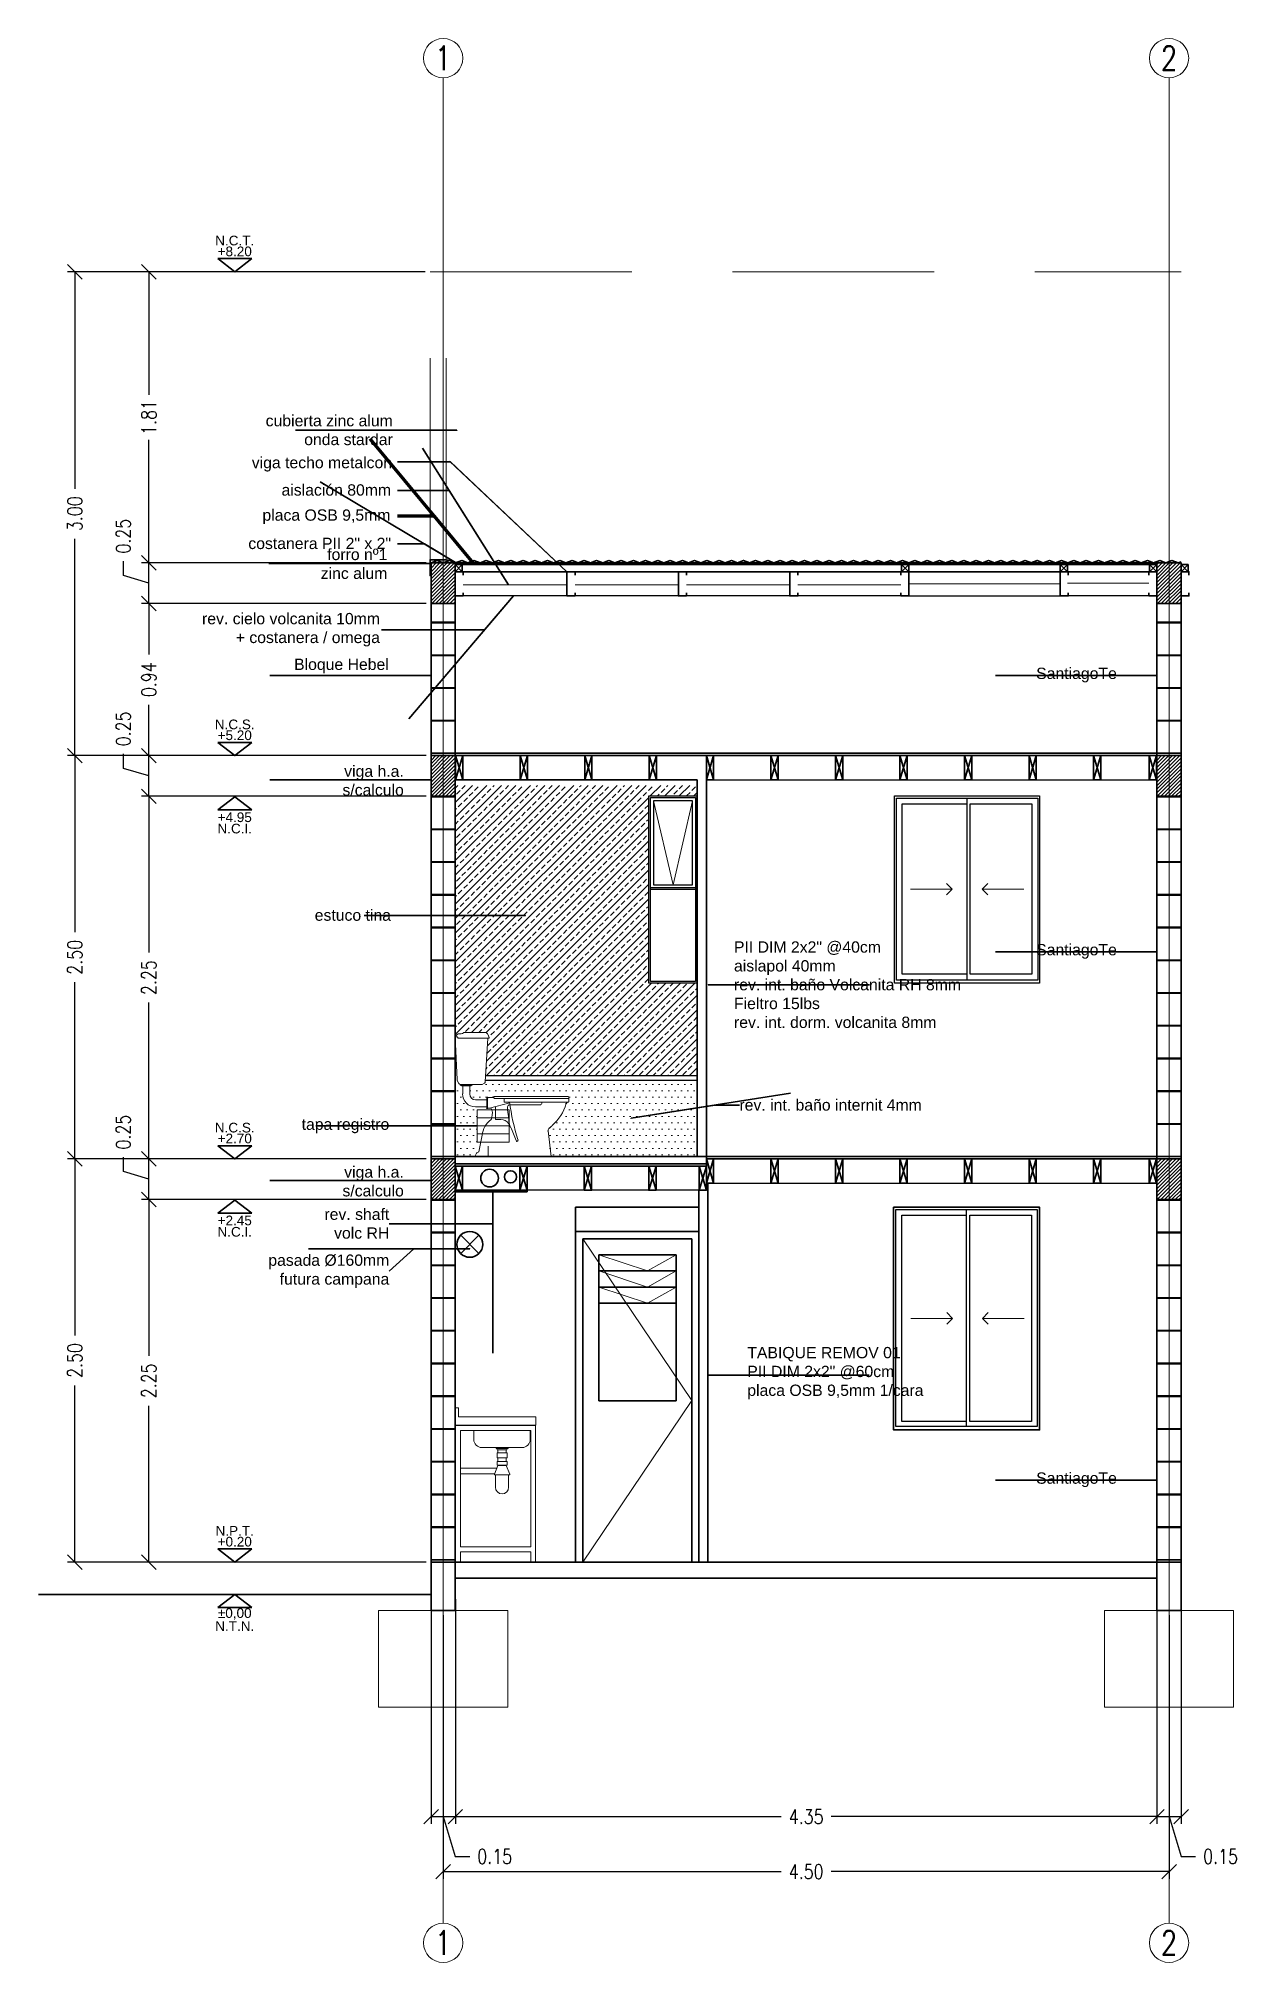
# Model space of a CAD drawing. Header units: metres. Extents: x 45 to 666, y -23 to 325.
# Drawn here: x 652.96 to 660.42, y 89.17 to 101.1 of the extents above; entities that cross this region are included whole.
import ezdxf
from ezdxf.enums import TextEntityAlignment as Align

# ---------------------------------------------------------------- set-up
doc = ezdxf.new("R2010")
doc.units = ezdxf.units.M
doc.header["$LTSCALE"] = 5
doc.header["$MEASUREMENT"] = 0
doc.linetypes.add('HIDDEN', pattern=[0.375, 0.25, -0.125])
doc.layers.get('0').update_dxf_attribs({"color": 30})
doc.layers.get('DEFPOINTS').update_dxf_attribs({"color": 210})
for name, color, linetype, lineweight in [('A-ANNO-DIMS', 3, 'Continuous', 18), ('A-ANNO-NOTE', 7, 'Continuous', 35), ('A-ANNO-SYMB', 3, 'Continuous', 18), ('A-ANNO-TEXT', 3, 'Continuous', 18), ('A-ELEV-MBE1', 7, 'Continuous', 35), ('A-ELEV-MBE2', 4, 'Continuous', 25), ('A-ELEV-PATT', 8, 'Continuous', 18), ('A-FLOR-FTPT', 6, 'Continuous', 70), ('A-FLOR-OVHD', 3, 'HIDDEN', 18), ('A-FURN', 8, 'Continuous', 18), ('A-WALL-BATT', 8, 'BATTING', 18), ('A-WALL-FULL', 7, 'Continuous', 35), ('A-WALL-FULL-EXTR', 7, 'Continuous', 35), ('A-WALL-PATT', 8, 'Continuous', 18)]:
    doc.layers.add(name, color=color, linetype=linetype, lineweight=lineweight)
doc.styles.add('E-ARIAL', font='arial.ttf')
doc.styles.add('E-ROMANS', font='romans.shx', dxfattribs={"width": 0.8})
doc.linetypes.add('BATTING', pattern='A,0.0001,-0.1,[134,ltypeshp.shx,S=0.1,R=0,X=-0.1,Y=0],-0.2,[134,ltypeshp.shx,S=0.1,R=180,X=0.1,Y=0],-0.1', length=0.4001)
doc.dimstyles.new('E-0050_TICK_18', dxfattribs={"dimscale": 0.001, "dimtxt": 90, "dimasz": 90, "dimexe": 45, "dimexo": 30, "dimgap": 45, "dimtad": 0, "dimzin": 0, "dimdsep": 46, "dimtxsty": 'E-ROMANS', "dimblk": 'OBLIQUE', "dimcen": 45, "dimclrd": 256, "dimclre": 256, "dimclrt": 256, "dimadec": 0, "dimazin": 0, "dimtfac": 1, "dimtmove": 1, "dimatfit": 3, "dimldrblk": 'OPEN90', "dimfxl": 1, "dimtfill": 1, "dimtolj": 1, "dimtzin": 0, "dimarcsym": 0})
doc.dimstyles.new('E-0200_TICK_12', dxfattribs={"dimscale": 0.001, "dimtxt": 240, "dimasz": 240, "dimexe": 120, "dimexo": 80, "dimgap": 120, "dimtad": 0, "dimzin": 0, "dimdsep": 46, "dimtxsty": 'E-ROMANS', "dimblk": 'OBLIQUE', "dimcen": 120, "dimclrd": 256, "dimclre": 256, "dimclrt": 256, "dimadec": 0, "dimazin": 0, "dimtfac": 1, "dimtmove": 1, "dimatfit": 3, "dimldrblk": 'OPEN90', "dimfxl": 1, "dimtfill": 1, "dimtolj": 1, "dimtzin": 0, "dimlwd": -1, "dimarcsym": 0})

msp = doc.modelspace()

# ---------------------------------------------------------------- texts
at = {"layer": 'A-ANNO-NOTE', "char_height": 0.07, "style": 'E-ARIAL'}
for s, insert, attachment_point in [('cubierta zinc alum\\Ponda stardar', (655.1541, 98.6712), 6), ('viga techo metalcon ', (655.1496, 98.4598), 6), ('aislación 80mm ', (655.1436, 98.3), 6), ('costanera PII 2" x 2" ', (655.1432, 97.9685), 6), ('SantiagoTe', (659.6431, 97.1529), 6), ('viga h.a.\\Ps/calculo', (655.2225, 96.4981), 6), ('PII DIM 2x2" @40cm\\Paislapol 40mm\\Prev. int. baño Volcanita RH 8mm\\PFieltro 15lbs\\Prev. int. dorm. volcanita 8mm', (657.2695, 95.2328), 4), ('SantiagoTe', (659.6431, 95.4396), 6), ('rev. int. baño internit 4mm', (657.3033, 94.4869), 4), ('viga h.a.\\Ps/calculo', (655.2225, 94.0131), 6), ('TABIQUE REMOV 01\\PPII DIM 2x2" @60cm\\Pplaca OSB 9,5mm 1/cara', (657.352, 92.8246), 4), ('SantiagoTe', (659.6431, 92.1633), 6)]:
    msp.add_mtext(s, dxfattribs=dict(at, insert=insert, attachment_point=attachment_point))
at = {"layer": 'A-ANNO-TEXT', "ltscale": 5, "char_height": 0.15, "attachment_point": 5, "style": 'E-ROMANS'}
for s, insert in [('1', (655.4665, 100.9777)), ('2', (659.9665, 100.9777)), ('1', (655.4665, 89.2923)), ('2', (659.9665, 89.2923))]:
    msp.add_mtext(s, dxfattribs=dict(at, insert=insert))
at = {"layer": 'A-ANNO-TEXT', "insert": (655.1394, 98.1341), "char_height": 0.07, "attachment_point": 6, "style": 'E-ARIAL'}
msp.add_mtext('placa OSB 9,5mm ', dxfattribs=at)

# ---------------------------------------------------------------- blocks, each defined once
blk = doc.blocks.new('_Oblique')
at = {"color": 0, "linetype": 'ByBlock', "lineweight": -2}
blk.add_line((-0.5, -0.5), (0.5, 0.5), dxfattribs=at)
blk = doc.blocks.new('TAG-LEVEL-CO')
for points in [[(0.352, 0.272), (-0.352, 0.272)], [(0.352, 0.272), (0, 0), (-0.352, 0.272)]]:
    blk.add_lwpolyline(points)
at = {"style": 'E-ARIAL'}
for tag, p in [('N.P.T.', (0, 0.486)), ('%%P0,00', (0, 0.262))]:
    blk.add_attdef(tag, text='', height=0.2, dxfattribs=at).set_placement(p, align=Align.BOTTOM_CENTER)
blk = doc.blocks.new('*D597')
at = {"layer": 'A-ANNO-DIMS', "lineweight": -2, "transparency": 16777216}
for p, q in [((653.484, 94.074), (653.484, 94.164)), ((655.362, 94.153), (653.597, 94.153)), ((653.642, 93.901), (653.642, 94.153)), ((653.642, 94.027), (653.484, 94.074)), ((655.362, 93.901), (653.597, 93.901))]:
    blk.add_line(p, q, dxfattribs=at)
at = {"layer": 'DEFPOINTS', "color": 0, "transparency": 16777216}
for p in [(653.642, 94.153), (655.392, 94.153), (655.392, 93.901)]:
    blk.add_point(p, dxfattribs=at)
at = {"layer": 'A-ANNO-DIMS', "lineweight": -2, "transparency": 16777216, "xscale": 0.09, "yscale": 0.09, "zscale": 0.09, "rotation": 270}
blk.add_blockref('_Oblique', (653.642, 93.901), dxfattribs=at)
at = {"layer": 'A-ANNO-DIMS', "transparency": 16777216, "insert": (653.484, 94.319), "char_height": 0.09, "attachment_point": 5, "rotation": 90, "style": 'E-ROMANS', "bg_fill": 3, "box_fill_scale": 1.25, "bg_fill_color": 256, "bg_fill_true_color": 13158600, "bg_fill_transparency": 0}
blk.add_mtext('\\A1;0.25', dxfattribs=at)
at = {"layer": 'A-ANNO-DIMS', "lineweight": -2, "transparency": 16777216, "xscale": 0.09, "yscale": 0.09, "zscale": 0.09, "rotation": 90}
blk.add_blockref('_Oblique', (653.642, 94.153), dxfattribs=at)
blk = doc.blocks.new('_Open90')
at = {"color": 0, "linetype": 'ByBlock', "lineweight": -2}
for p, q in [((0, 0), (-1, 0)), ((-0.5, 0.5), (0, 0)), ((0, 0), (-0.5, -0.5))]:
    blk.add_line(p, q, dxfattribs=at)
blk = doc.blocks.new('*D598')
at = {"layer": 'A-ANNO-DIMS', "lineweight": -2, "transparency": 16777216}
for p, q in [((655.362, 96.401), (653.597, 96.401)), ((653.642, 96.401), (653.642, 95.432)), ((653.642, 94.153), (653.642, 95.122)), ((655.362, 94.153), (653.597, 94.153))]:
    blk.add_line(p, q, dxfattribs=at)
at = {"layer": 'DEFPOINTS', "color": 0, "transparency": 16777216}
for p in [(653.642, 96.401), (655.392, 96.401), (655.392, 94.153)]:
    blk.add_point(p, dxfattribs=at)
at = {"layer": 'A-ANNO-DIMS', "lineweight": -2, "transparency": 16777216, "xscale": 0.09, "yscale": 0.09, "zscale": 0.09}
for p, rotation in [((653.642, 96.401), 90), ((653.642, 94.153), 270)]:
    blk.add_blockref('_Oblique', p, dxfattribs=dict(at, rotation=rotation))
at = {"layer": 'A-ANNO-DIMS', "transparency": 16777216, "insert": (653.642, 95.277), "char_height": 0.09, "attachment_point": 5, "rotation": 90, "style": 'E-ROMANS', "bg_fill": 3, "box_fill_scale": 1.25, "bg_fill_color": 256, "bg_fill_true_color": 13158600, "bg_fill_transparency": 0}
blk.add_mtext('\\A1;2.25', dxfattribs=at)
blk = doc.blocks.new('*D599')
at = {"layer": 'A-ANNO-DIMS', "lineweight": -2, "transparency": 16777216}
for p, q in [((653.484, 96.574), (653.484, 96.664)), ((655.362, 96.653), (653.597, 96.653)), ((653.642, 96.401), (653.642, 96.653)), ((653.642, 96.527), (653.484, 96.574)), ((655.362, 96.401), (653.597, 96.401))]:
    blk.add_line(p, q, dxfattribs=at)
at = {"layer": 'DEFPOINTS', "color": 0, "transparency": 16777216}
for p in [(653.642, 96.653), (655.392, 96.653), (655.392, 96.401)]:
    blk.add_point(p, dxfattribs=at)
at = {"layer": 'A-ANNO-DIMS', "lineweight": -2, "transparency": 16777216, "xscale": 0.09, "yscale": 0.09, "zscale": 0.09, "rotation": 270}
blk.add_blockref('_Oblique', (653.642, 96.401), dxfattribs=at)
at = {"layer": 'A-ANNO-DIMS', "transparency": 16777216, "insert": (653.484, 96.819), "char_height": 0.09, "attachment_point": 5, "rotation": 90, "style": 'E-ROMANS', "bg_fill": 3, "box_fill_scale": 1.25, "bg_fill_color": 256, "bg_fill_true_color": 13158600, "bg_fill_transparency": 0}
blk.add_mtext('\\A1;0.25', dxfattribs=at)
at = {"layer": 'A-ANNO-DIMS', "lineweight": -2, "transparency": 16777216, "xscale": 0.09, "yscale": 0.09, "zscale": 0.09, "rotation": 90}
blk.add_blockref('_Oblique', (653.642, 96.653), dxfattribs=at)
blk = doc.blocks.new('*D600')
at = {"layer": 'A-ANNO-DIMS', "lineweight": -2, "transparency": 16777216}
for p, q in [((655.362, 97.596), (653.597, 97.596)), ((653.642, 97.596), (653.642, 97.281)), ((653.642, 96.653), (653.642, 96.968)), ((655.362, 96.653), (653.597, 96.653))]:
    blk.add_line(p, q, dxfattribs=at)
at = {"layer": 'DEFPOINTS', "color": 0, "transparency": 16777216}
for p in [(653.642, 97.596), (655.392, 97.596), (655.392, 96.653)]:
    blk.add_point(p, dxfattribs=at)
at = {"layer": 'A-ANNO-DIMS', "lineweight": -2, "transparency": 16777216, "xscale": 0.09, "yscale": 0.09, "zscale": 0.09}
for p, rotation in [((653.642, 97.596), 90), ((653.642, 96.653), 270)]:
    blk.add_blockref('_Oblique', p, dxfattribs=dict(at, rotation=rotation))
at = {"layer": 'A-ANNO-DIMS', "transparency": 16777216, "insert": (653.642, 97.124), "char_height": 0.09, "attachment_point": 5, "rotation": 90, "style": 'E-ROMANS', "bg_fill": 3, "box_fill_scale": 1.25, "bg_fill_color": 256, "bg_fill_true_color": 13158600, "bg_fill_transparency": 0}
blk.add_mtext('\\A1;0.94', dxfattribs=at)
blk = doc.blocks.new('*D601')
at = {"layer": 'A-ANNO-DIMS', "lineweight": -2, "transparency": 16777216}
for p, q in [((653.484, 97.769), (653.484, 97.859)), ((655.362, 97.848), (653.597, 97.848)), ((653.642, 97.596), (653.642, 97.848)), ((653.642, 97.722), (653.484, 97.769)), ((655.362, 97.596), (653.597, 97.596))]:
    blk.add_line(p, q, dxfattribs=at)
at = {"layer": 'DEFPOINTS', "color": 0, "transparency": 16777216}
for p in [(653.642, 97.848), (655.392, 97.848), (655.392, 97.596)]:
    blk.add_point(p, dxfattribs=at)
at = {"layer": 'A-ANNO-DIMS', "lineweight": -2, "transparency": 16777216, "xscale": 0.09, "yscale": 0.09, "zscale": 0.09, "rotation": 270}
blk.add_blockref('_Oblique', (653.642, 97.596), dxfattribs=at)
at = {"layer": 'A-ANNO-DIMS', "transparency": 16777216, "insert": (653.484, 98.014), "char_height": 0.09, "attachment_point": 5, "rotation": 90, "style": 'E-ROMANS', "bg_fill": 3, "box_fill_scale": 1.25, "bg_fill_color": 256, "bg_fill_true_color": 13158600, "bg_fill_transparency": 0}
blk.add_mtext('\\A1;0.25', dxfattribs=at)
at = {"layer": 'A-ANNO-DIMS', "lineweight": -2, "transparency": 16777216, "xscale": 0.09, "yscale": 0.09, "zscale": 0.09, "rotation": 90}
blk.add_blockref('_Oblique', (653.642, 97.848), dxfattribs=at)
blk = doc.blocks.new('*D602')
at = {"layer": 'A-ANNO-DIMS', "lineweight": -2, "transparency": 16777216}
for p, q in [((655.355, 99.653), (653.597, 99.653)), ((653.642, 99.653), (653.642, 98.89)), ((653.642, 97.848), (653.642, 98.611)), ((655.362, 97.848), (653.597, 97.848))]:
    blk.add_line(p, q, dxfattribs=at)
at = {"layer": 'DEFPOINTS', "color": 0, "transparency": 16777216}
for p in [(653.642, 99.653), (655.385, 99.653), (655.392, 97.848)]:
    blk.add_point(p, dxfattribs=at)
at = {"layer": 'A-ANNO-DIMS', "lineweight": -2, "transparency": 16777216, "xscale": 0.09, "yscale": 0.09, "zscale": 0.09}
for p, rotation in [((653.642, 99.653), 90), ((653.642, 97.848), 270)]:
    blk.add_blockref('_Oblique', p, dxfattribs=dict(at, rotation=rotation))
at = {"layer": 'A-ANNO-DIMS', "transparency": 16777216, "insert": (653.642, 98.75), "char_height": 0.09, "attachment_point": 5, "rotation": 90, "style": 'E-ROMANS', "bg_fill": 3, "box_fill_scale": 1.25, "bg_fill_color": 256, "bg_fill_true_color": 13158600, "bg_fill_transparency": 0}
blk.add_mtext('\\A1;1.81', dxfattribs=at)
blk = doc.blocks.new('*D603')
at = {"layer": 'A-ANNO-DIMS', "lineweight": -2, "transparency": 16777216}
for p, q in [((655.362, 94.153), (653.138, 94.153)), ((653.183, 94.153), (653.183, 93.058)), ((653.183, 91.653), (653.183, 92.748)), ((655.362, 91.653), (653.138, 91.653))]:
    blk.add_line(p, q, dxfattribs=at)
at = {"layer": 'DEFPOINTS', "color": 0, "transparency": 16777216}
for p in [(653.183, 94.153), (655.392, 94.153), (655.392, 91.653)]:
    blk.add_point(p, dxfattribs=at)
at = {"layer": 'A-ANNO-DIMS', "lineweight": -2, "transparency": 16777216, "xscale": 0.09, "yscale": 0.09, "zscale": 0.09}
for p, rotation in [((653.183, 94.153), 90), ((653.183, 91.653), 270)]:
    blk.add_blockref('_Oblique', p, dxfattribs=dict(at, rotation=rotation))
at = {"layer": 'A-ANNO-DIMS', "transparency": 16777216, "insert": (653.183, 92.903), "char_height": 0.09, "attachment_point": 5, "rotation": 90, "style": 'E-ROMANS', "bg_fill": 3, "box_fill_scale": 1.25, "bg_fill_color": 256, "bg_fill_true_color": 13158600, "bg_fill_transparency": 0}
blk.add_mtext('\\A1;2.50', dxfattribs=at)
blk = doc.blocks.new('*D604')
at = {"layer": 'A-ANNO-DIMS', "lineweight": -2, "transparency": 16777216}
for p, q in [((655.362, 96.653), (653.138, 96.653)), ((653.183, 96.653), (653.183, 95.558)), ((653.183, 94.153), (653.183, 95.248)), ((655.362, 94.153), (653.138, 94.153))]:
    blk.add_line(p, q, dxfattribs=at)
at = {"layer": 'DEFPOINTS', "color": 0, "transparency": 16777216}
for p in [(653.183, 96.653), (655.392, 96.653), (655.392, 94.153)]:
    blk.add_point(p, dxfattribs=at)
at = {"layer": 'A-ANNO-DIMS', "lineweight": -2, "transparency": 16777216, "xscale": 0.09, "yscale": 0.09, "zscale": 0.09}
for p, rotation in [((653.183, 96.653), 90), ((653.183, 94.153), 270)]:
    blk.add_blockref('_Oblique', p, dxfattribs=dict(at, rotation=rotation))
at = {"layer": 'A-ANNO-DIMS', "transparency": 16777216, "insert": (653.183, 95.403), "char_height": 0.09, "attachment_point": 5, "rotation": 90, "style": 'E-ROMANS', "bg_fill": 3, "box_fill_scale": 1.25, "bg_fill_color": 256, "bg_fill_true_color": 13158600, "bg_fill_transparency": 0}
blk.add_mtext('\\A1;2.50', dxfattribs=at)
blk = doc.blocks.new('*D605')
at = {"layer": 'A-ANNO-DIMS', "lineweight": -2, "transparency": 16777216}
for p, q in [((655.355, 99.653), (653.138, 99.653)), ((653.183, 99.653), (653.183, 98.308)), ((653.183, 96.653), (653.183, 97.998)), ((655.362, 96.653), (653.138, 96.653))]:
    blk.add_line(p, q, dxfattribs=at)
at = {"layer": 'DEFPOINTS', "color": 0, "transparency": 16777216}
for p in [(653.183, 99.653), (655.385, 99.653), (655.392, 96.653)]:
    blk.add_point(p, dxfattribs=at)
at = {"layer": 'A-ANNO-DIMS', "lineweight": -2, "transparency": 16777216, "xscale": 0.09, "yscale": 0.09, "zscale": 0.09}
for p, rotation in [((653.183, 99.653), 90), ((653.183, 96.653), 270)]:
    blk.add_blockref('_Oblique', p, dxfattribs=dict(at, rotation=rotation))
at = {"layer": 'A-ANNO-DIMS', "transparency": 16777216, "insert": (653.183, 98.153), "char_height": 0.09, "attachment_point": 5, "rotation": 90, "style": 'E-ROMANS', "bg_fill": 3, "box_fill_scale": 1.25, "bg_fill_color": 256, "bg_fill_true_color": 13158600, "bg_fill_transparency": 0}
blk.add_mtext('\\A1;3.00', dxfattribs=at)
blk = doc.blocks.new('*D606')
at = {"layer": 'A-ANNO-DIMS', "lineweight": -2, "transparency": 16777216}
for p, q in [((655.392, 91.423), (655.392, 90.03)), ((655.542, 91.423), (655.542, 90.03)), ((655.392, 90.075), (655.542, 90.075)), ((655.467, 90.075), (655.541, 89.828)), ((655.541, 89.828), (655.631, 89.828))]:
    blk.add_line(p, q, dxfattribs=at)
at = {"layer": 'DEFPOINTS', "color": 0, "transparency": 16777216}
for p in [(655.392, 91.453), (655.542, 91.453), (655.542, 90.075)]:
    blk.add_point(p, dxfattribs=at)
at = {"layer": 'A-ANNO-DIMS', "lineweight": -2, "transparency": 16777216, "xscale": 0.09, "yscale": 0.09, "zscale": 0.09, "rotation": 180}
blk.add_blockref('_Oblique', (655.392, 90.075), dxfattribs=at)
at = {"layer": 'A-ANNO-DIMS', "lineweight": -2, "transparency": 16777216, "xscale": 0.09, "yscale": 0.09, "zscale": 0.09}
blk.add_blockref('_Oblique', (655.542, 90.075), dxfattribs=at)
at = {"layer": 'A-ANNO-DIMS', "transparency": 16777216, "insert": (655.786, 89.828), "char_height": 0.09, "attachment_point": 5, "style": 'E-ROMANS', "bg_fill": 3, "box_fill_scale": 1.25, "bg_fill_color": 256, "bg_fill_true_color": 13158600, "bg_fill_transparency": 0}
blk.add_mtext('\\A1;0.15', dxfattribs=at)
blk = doc.blocks.new('*D607')
at = {"layer": 'A-ANNO-DIMS', "lineweight": -2, "transparency": 16777216}
for p, q in [((659.892, 91.523), (659.892, 90.03)), ((655.542, 91.423), (655.542, 90.03)), ((655.542, 90.075), (657.562, 90.075)), ((659.892, 90.075), (657.871, 90.075))]:
    blk.add_line(p, q, dxfattribs=at)
at = {"layer": 'DEFPOINTS', "color": 0, "transparency": 16777216}
for p in [(659.892, 91.553), (655.542, 91.453), (659.892, 90.075)]:
    blk.add_point(p, dxfattribs=at)
at = {"layer": 'A-ANNO-DIMS', "lineweight": -2, "transparency": 16777216, "xscale": 0.09, "yscale": 0.09, "zscale": 0.09, "rotation": 180}
blk.add_blockref('_Oblique', (655.542, 90.075), dxfattribs=at)
at = {"layer": 'A-ANNO-DIMS', "lineweight": -2, "transparency": 16777216, "xscale": 0.09, "yscale": 0.09, "zscale": 0.09}
blk.add_blockref('_Oblique', (659.892, 90.075), dxfattribs=at)
at = {"layer": 'A-ANNO-DIMS', "transparency": 16777216, "insert": (657.717, 90.075), "char_height": 0.09, "attachment_point": 5, "style": 'E-ROMANS', "bg_fill": 3, "box_fill_scale": 1.25, "bg_fill_color": 256, "bg_fill_true_color": 13158600, "bg_fill_transparency": 0}
blk.add_mtext('\\A1;4.35', dxfattribs=at)
blk = doc.blocks.new('*D608')
at = {"layer": 'A-ANNO-DIMS', "lineweight": -2, "transparency": 16777216}
for p, q in [((659.892, 91.523), (659.892, 90.03)), ((660.042, 91.523), (660.042, 90.03)), ((659.892, 90.075), (660.042, 90.075)), ((659.967, 90.075), (660.041, 89.828)), ((660.041, 89.828), (660.131, 89.828))]:
    blk.add_line(p, q, dxfattribs=at)
at = {"layer": 'DEFPOINTS', "color": 0, "transparency": 16777216}
for p in [(659.892, 91.553), (660.042, 91.553), (660.042, 90.075)]:
    blk.add_point(p, dxfattribs=at)
at = {"layer": 'A-ANNO-DIMS', "lineweight": -2, "transparency": 16777216, "xscale": 0.09, "yscale": 0.09, "zscale": 0.09, "rotation": 180}
blk.add_blockref('_Oblique', (659.892, 90.075), dxfattribs=at)
at = {"layer": 'A-ANNO-DIMS', "lineweight": -2, "transparency": 16777216, "xscale": 0.09, "yscale": 0.09, "zscale": 0.09}
blk.add_blockref('_Oblique', (660.042, 90.075), dxfattribs=at)
at = {"layer": 'A-ANNO-DIMS', "transparency": 16777216, "insert": (660.286, 89.828), "char_height": 0.09, "attachment_point": 5, "style": 'E-ROMANS', "bg_fill": 3, "box_fill_scale": 1.25, "bg_fill_color": 256, "bg_fill_true_color": 13158600, "bg_fill_transparency": 0}
blk.add_mtext('\\A1;0.15', dxfattribs=at)
blk = doc.blocks.new('*D609')
at = {"layer": 'A-ANNO-DIMS', "lineweight": -2, "transparency": 16777216}
for p, q in [((655.467, 91.323), (655.467, 89.689)), ((659.967, 91.323), (659.967, 89.689)), ((655.467, 89.734), (657.562, 89.734)), ((659.967, 89.734), (657.871, 89.734))]:
    blk.add_line(p, q, dxfattribs=at)
at = {"layer": 'DEFPOINTS', "color": 0, "transparency": 16777216}
for p in [(655.467, 91.353), (659.967, 91.353), (659.967, 89.734)]:
    blk.add_point(p, dxfattribs=at)
at = {"layer": 'A-ANNO-DIMS', "lineweight": -2, "transparency": 16777216, "xscale": 0.09, "yscale": 0.09, "zscale": 0.09, "rotation": 180}
blk.add_blockref('_Oblique', (655.467, 89.734), dxfattribs=at)
at = {"layer": 'A-ANNO-DIMS', "lineweight": -2, "transparency": 16777216, "xscale": 0.09, "yscale": 0.09, "zscale": 0.09}
blk.add_blockref('_Oblique', (659.967, 89.734), dxfattribs=at)
at = {"layer": 'A-ANNO-DIMS', "transparency": 16777216, "insert": (657.717, 89.734), "char_height": 0.09, "attachment_point": 5, "style": 'E-ROMANS', "bg_fill": 3, "box_fill_scale": 1.25, "bg_fill_color": 256, "bg_fill_true_color": 13158600, "bg_fill_transparency": 0}
blk.add_mtext('\\A1;4.50', dxfattribs=at)
blk = doc.blocks.new('LAVAPLATO-ELEV-LAT')
for p, q in [((-0.002, 0.956), (0.019, 0.956)), ((-0.002, 0.956), (-0.002, 0.85)), ((0.019, 0.9), (0.019, 0.956)), ((0.019, 0.956), (0.019, 0.9)), ((0.498, 0.85), (-0.002, 0.85)), ((0, 0.846), (0, 0)), ((0.496, 0.846), (0, 0.846)), ((0.498, 0.9), (0.019, 0.9)), ((0.496, 0.846), (0.496, 0)), ((0.498, 0.9), (0.498, 0.85)), ((0.03, 0.816), (0.03, 0.094)), ((0.466, 0.816), (0.03, 0.816)), ((0.466, 0.816), (0.466, 0.094)), ((0.263, 0.677), (0.263, 0.697)), ((0.263, 0.624), (0.263, 0.647)), ((0.263, 0.598), (0.263, 0.6)), ((0.313, 0.598), (0.263, 0.598)), ((0.313, 0.677), (0.313, 0.697)), ((0.313, 0.624), (0.313, 0.647)), ((0.313, 0.598), (0.313, 0.6)), ((0.257, 0.583), (0.03, 0.583)), ((0.242, 0.548), (0.03, 0.548)), ((0.247, 0.541), (0.247, 0.464)), ((0.329, 0.541), (0.329, 0.464)), ((0.466, 0.094), (0.03, 0.094)), ((0.466, 0.064), (0.03, 0.064)), ((0.03, 0.064), (0.03, 0)), ((0.466, 0.064), (0.466, 0))]:
    blk.add_line(p, q)
for points in [[(0.113, 0.85), (0.113, 0.846)], [(0.463, 0.846), (0.463, 0.85)], [(0.263, 0.598), (0.241, 0.546), (0.241, 0.541), (0.241, 0.541)], [(0.256, 0.704), (0.259, 0.697), (0.288, 0.697)], [(0.32, 0.704), (0.317, 0.697), (0.288, 0.697)], [(0.313, 0.598), (0.336, 0.546), (0.336, 0.541), (0.336, 0.541)], [(0.241, 0.541), (0.336, 0.541)]]:
    blk.add_lwpolyline(points)
blk.add_lwpolyline([(0.113, 0.816), (0.113, 0.76, 0.414214), (0.163, 0.71), (0.413, 0.71, 0.414214), (0.463, 0.76), (0.463, 0.816)], format="xyb")
for points in [[(0.326, 0.71), (0.251, 0.71), (0.251, 0.704), (0.326, 0.704)], [(0.319, 0.677), (0.258, 0.677), (0.258, 0.647), (0.319, 0.647)], [(0.319, 0.624), (0.258, 0.624), (0.258, 0.6), (0.319, 0.6)]]:
    blk.add_lwpolyline(points, close=True)
blk.add_arc((0.288, 0.464), 0.0409, 180, 360)
blk = doc.blocks.new('WC-ELEV-LAT-DESCARGA MURO')
for p, q in [((0.011, 0.478), (0, 0.739)), ((0.006, 0.75), (0.001, 0.742)), ((0.002, 0.741), (0.012, 0.741)), ((0.002, 0.741), (0.01, 0.741)), ((0.013, 0.741), (0.01, 0.741)), ((0.016, 0.737), (0.016, 0.735)), ((0.017, 0.734), (0.024, 0.734)), ((0.036, 0.76), (0.023, 0.76)), ((0.209, 0.734), (0.024, 0.734)), ((0.184, 0.769), (0.056, 0.769)), ((0.186, 0.462), (0.202, 0.734)), ((0.21, 0.735), (0.203, 0.755)), ((0.011, 0.476), (0.011, 0.476)), ((0.022, 0.451), (0.012, 0.474)), ((0.046, 0.446), (0.031, 0.446)), ((0.104, 0.445), (0.031, 0.445)), ((0.101, 0.442), (0.035, 0.442)), ((0.036, 0.445), (0.1, 0.445)), ((0.097, 0.438), (0.038, 0.438)), ((0.046, 0.446), (0.11, 0.446)), ((0.046, 0.438), (0.046, 0.388)), ((0.09, 0.438), (0.09, 0.388)), ((0.11, 0.446), (0.162, 0.446)), ((0.167, 0.447), (0.181, 0.454)), ((0.195, 0.3), (0.195, 0.365)), ((0.197, 0.367), (0.199, 0.367)), ((0.2, 0.297), (0.2, 0.367)), ((0.2, 0.367), (0.206, 0.364)), ((0.205, 0.365), (0.24, 0.365)), ((0.24, 0.369), (0.24, 0.363)), ((0.7, 0.372), (0.243, 0.372)), ((0.705, 0.36), (0.243, 0.36)), ((0.303, 0.336), (0.303, 0.36)), ((0.705, 0.342), (0.705, 0.367)), ((0.126, 0.351), (0.195, 0.351)), ((0.126, 0.307), (0.195, 0.307)), ((0.197, 0.297), (0.199, 0.297)), ((0.2, 0.297), (0.201, 0.298)), ((0.201, 0.298), (0.202, 0.299)), ((0.213, 0.3), (0.205, 0.3)), ((0.338, 0.333), (0.213, 0.3)), ((0.25, 0.229), (0.25, 0.309)), ((0.697, 0.336), (0.303, 0.336)), ((0.34, 0.321), (0.333, 0.319)), ((0.53, 0.321), (0.34, 0.321)), ((0.537, 0.336), (0.537, 0.329)), ((0.701, 0.337), (0.697, 0.336)), ((0.147, 0.029), (0.166, 0.132)), ((0.282, 0.229), (0.25, 0.229)), ((0.575, 0.158), (0.595, 0)), ((0.132, 0.02), (0.122, 0)), ((0.122, 0), (0.595, 0)), ((0.147, 0.029), (0.137, 0.025)), ((0.389, 0.104), (0.389, 0.104))]:
    blk.add_line(p, q)
blk.add_lwpolyline([(0.205, 0), (0.205, 0.064)])
for centre, radius, start, end in [((0.023, 0.74), 0.02, 90, 147.7244), ((0.012, 0.737), 0.004, 0, 90), ((0.017, 0.735), 0.001, 180, 270), ((0.036, 0.78), 0.02, 270, 317.2679), ((0.056, 0.761), 0.008, 90, 137.2679), ((0.184, 0.749), 0.02, 18.9246, 90), ((0.209, 0.735), 0.001, 270, 18.9246), ((0.021, 0.478), 0.01, 182.3294, 205.0169), ((0.031, 0.456), 0.01, 205.0169, 270), ((0.035, 0.445), 0.00367, 180, 270), ((0.038, 0.442), 0.00367, 180, 270), ((0.126, 0.388), 0.0807, 180, 270), ((0.126, 0.388), 0.0367, 180, 270), ((0.097, 0.442), 0.00367, 270, 0), ((0.101, 0.445), 0.00367, 270, 0), ((0.162, 0.456), 0.01, 270, 297.5822), ((0.176, 0.463), 0.01, 297.5822, 356.7358), ((0.197, 0.365), 0.0025, 90, 180), ((0.199, 0.365), 0.0025, 67.3711, 90), ((0.243, 0.369), 0.003, 90, 180), ((0.243, 0.363), 0.003, 180, 270), ((0.7, 0.367), 0.005, 0, 90), ((0.197, 0.3), 0.0025, 180, 270), ((0.199, 0.3), 0.0025, 270, 292.6289), ((0.205, 0.295), 0.005, 91.8305, 126.4939), ((0.213, 0.285), 0.015, 15.5762, 90), ((0.131, 0.267), 0.099, 336.6116, 12.4493), ((0.338, 0.305), 0.015, 109.5576, 191.3062), ((2.177, 0.493), 1.864, 185.883, 189.2763), ((1.672, 0.51), 1.346, 187.3898, 197.5434), ((0.53, 0.329), 0.0075, 270, 0), ((0.385, 0.424), 0.318, 312.9227, 342.3974), ((0.698, 0.325), 0.01, 132.716, 167.5218), ((0.702, 0.321), 0.0163, 106.8545, 132.716), ((0.7, 0.342), 0.005, 279.1205, 0), ((0.308, 0.114), 0.143, 127.0148, 172.8248), ((0.282, 0.169), 0.06, 34.3973, 90), ((0.253, 0.149), 0.0951, 19.1766, 34.3973), ((-0.345, -0.155), 0.766, 19.3388, 25.9829), ((0.595, 0.16), 0.02, 123.995, 177.2374), ((0.607, 0.159), 0.0321, 177.2374, 183.2926), ((0.514, 0.28), 0.125, 303.995, 314.4783), ((0.141, 0.016), 0.01, 112.1905, 154.9463), ((0.383, 0.1), 0.00635, 197.4967, 35.0481)]:
    blk.add_arc(centre, radius, start, end)
blk = doc.blocks.new('*D213')
at = {"layer": 'A-ANNO-DIMS', "lineweight": -2, "transparency": 16777216}
for p, q in [((655.362, 93.901), (653.597, 93.901)), ((653.642, 93.901), (653.642, 92.932)), ((653.642, 91.653), (653.642, 92.622)), ((655.362, 91.653), (653.597, 91.653))]:
    blk.add_line(p, q, dxfattribs=at)
at = {"layer": 'DEFPOINTS', "color": 0, "transparency": 16777216}
for p in [(655.392, 93.901), (653.642, 91.653), (655.392, 91.653)]:
    blk.add_point(p, dxfattribs=at)
at = {"layer": 'A-ANNO-DIMS', "lineweight": -2, "transparency": 16777216, "xscale": 0.09, "yscale": 0.09, "zscale": 0.09}
for p, rotation in [((653.642, 93.901), 90), ((653.642, 91.653), 270)]:
    blk.add_blockref('_Oblique', p, dxfattribs=dict(at, rotation=rotation))
at = {"layer": 'A-ANNO-DIMS', "transparency": 16777216, "insert": (653.642, 92.777), "char_height": 0.09, "attachment_point": 5, "rotation": 90, "style": 'E-ROMANS', "bg_fill": 3, "box_fill_scale": 1.25, "bg_fill_color": 256, "bg_fill_true_color": 13158600, "bg_fill_transparency": 0}
blk.add_mtext('\\A1;2.25', dxfattribs=at)

# ---------------------------------------------------------------- hatches: boundary and pattern name
at = {"layer": 'A-ELEV-PATT'}
h = msp.add_hatch(dxfattribs=at)
h.set_pattern_fill('BRASS', color=256, scale=0.01, angle=45, style=0)
h.set_pattern_definition([(45, (500, 1e-11), (-0.04490128, 0.04490128), []), (45, (499.97755, 0.02245), (-0.04490128, 0.04490128), [0.03175, -0.015875])])
h.paths.add_polyline_path([(656.7415, 96.403), (657.0415, 96.403), (657.0415, 96.468), (655.5415, 96.468), (655.5415, 96.401), (655.5415, 94.9086), (655.5416, 94.9086), (655.5477, 94.9183, -0.2573348), (655.5646, 94.9276), (655.577, 94.9276, 0.209131), (655.5917, 94.9341, 0.0000853), (655.5917, 94.9341, -0.2092201), (655.5976, 94.9366), (655.7253, 94.9366, -0.3204651), (655.7442, 94.9231), (655.7516, 94.9016), (655.7503, 94.9016, -0.0274731), (655.7502, 94.9016), (655.7431, 94.9016), (655.7298, 94.668), (657.0415, 94.668), (657.0415, 95.243), (656.7415, 95.243)])
h = msp.add_hatch(dxfattribs=at)
h.set_pattern_fill('DOTS', color=256, scale=0.025, style=0)
h.set_pattern_definition([(0, (500, 1e-11), (0.01984375, 0.0396875), [0, -0.0396875])])
h.paths.add_polyline_path([(657.0415, 94.638), (655.7281, 94.638), (655.7276, 94.6302, -0.263995), (655.7223, 94.622), (655.7062, 94.6136), (655.6517, 94.6136), (655.6413, 94.6136), (655.6413, 94.6133), (655.5773, 94.6133), (655.5773, 94.6136), (655.5726, 94.6136, -0.2913934), (655.5635, 94.6193), (655.5522, 94.6436), (655.5415, 94.9065), (655.5415, 94.168), (655.664, 94.168), (655.6733, 94.188, -0.188752), (655.6786, 94.193), (655.689, 94.1972), (655.7001, 94.2574), (655.6765, 94.2574), (655.6765, 94.4574), (655.7691, 94.4574, 0.3214444), (655.7549, 94.4676), (655.7465, 94.4676, 0.2663394), (655.7423, 94.465), (655.7365, 94.465), (655.7365, 94.4754), (655.6679, 94.4754, -0.4142136), (655.5873, 94.5561), (655.5873, 94.606), (655.5799, 94.606, -0.4184644), (655.5763, 94.6097, 0.4184644), (655.5799, 94.606), (655.6386, 94.606, 0.4184644), (655.6423, 94.6097, -0.4184644), (655.6386, 94.606), (655.6313, 94.606), (655.6313, 94.5561, 0.4142149), (655.6679, 94.5194, -0.0000012), (655.6679, 94.5194), (655.7365, 94.5194), (655.7365, 94.535), (655.741, 94.535), (655.741, 94.5348), (655.7466, 94.5325), (655.7817, 94.5325), (655.7817, 94.54), (656.2415, 94.54, -0.4142136), (656.2465, 94.535), (656.2465, 94.5099, -0.3683224), (656.2423, 94.5049), (656.2388, 94.5044, 0.1133276), (656.2324, 94.5007, 0.1089345), (656.2299, 94.4972, -0.1307076), (656.143, 94.359, -0.0457739), (656.1253, 94.3446, 0.2365824), (656.1165, 94.329, 0.0264287), (656.1166, 94.3256), (656.1365, 94.168), (657.0415, 94.168)])
at = {"layer": 'A-WALL-PATT'}
h = msp.add_hatch(dxfattribs=at)
h.set_pattern_fill('LINE', color=256, scale=0.005, angle=405, style=0)
h.set_pattern_definition([(45, (528.604135, 25.314215), (-0.0112253202, 0.0112253202), [])])
h.paths.add_polyline_path([(655.3915, 97.596), (655.4665, 97.596), (655.4665, 97.848), (655.3915, 97.848)])
h.paths.add_polyline_path([(655.4665, 97.596), (655.5415, 97.596), (655.5415, 97.848), (655.4665, 97.848)])
h = msp.add_hatch(dxfattribs=at)
h.set_pattern_fill('LINE', color=256, scale=0.005, angle=405, style=0)
h.set_pattern_definition([(45, (533.104135, 25.314215), (-0.0112253202, 0.0112253202), [])])
h.paths.add_polyline_path([(659.8915, 97.596), (659.9665, 97.596), (659.9665, 97.848), (659.8915, 97.848)])
h.paths.add_polyline_path([(659.9665, 97.596), (660.0415, 97.596), (660.0415, 97.848), (659.9665, 97.848)])
h = msp.add_hatch(dxfattribs=at)
h.set_pattern_fill('LINE', color=256, scale=0.005, angle=405, style=0)
h.set_pattern_definition([(45, (528.604135, 24.167215), (-0.0112253202, 0.0112253202), [])])
h.paths.add_polyline_path([(655.4665, 96.653), (655.3915, 96.653), (655.3915, 96.401), (655.4665, 96.401)])
h.paths.add_polyline_path([(655.5415, 96.653), (655.4665, 96.653), (655.4665, 96.401), (655.5415, 96.401)])
h = msp.add_hatch(dxfattribs=at)
h.set_pattern_fill('LINE', color=256, scale=0.005, angle=405, style=0)
h.set_pattern_definition([(45, (533.104135, 24.167215), (-0.0112253202, 0.0112253202), [])])
h.paths.add_polyline_path([(660.0415, 96.653), (659.9665, 96.653), (659.9665, 96.401), (660.0415, 96.401)])
h.paths.add_polyline_path([(659.9665, 96.653), (659.8915, 96.653), (659.8915, 96.401), (659.9665, 96.401)])
h = msp.add_hatch(dxfattribs=at)
h.set_pattern_fill('LINE', color=256, scale=0.005, angle=405, style=0)
h.set_pattern_definition([(45, (528.604135, 21.667215), (-0.0112253202, 0.0112253202), [])])
h.paths.add_polyline_path([(655.4665, 94.153), (655.3915, 94.153), (655.3915, 93.901), (655.4665, 93.901)])
h.paths.add_polyline_path([(655.5415, 94.153), (655.4665, 94.153), (655.4665, 93.901), (655.5415, 93.901)])
h = msp.add_hatch(dxfattribs=at)
h.set_pattern_fill('LINE', color=256, scale=0.005, angle=405, style=0)
h.set_pattern_definition([(45, (533.104135, 21.667215), (-0.0112253202, 0.0112253202), [])])
h.paths.add_polyline_path([(659.9665, 94.153), (659.8915, 94.153), (659.8915, 93.901), (659.9665, 93.901)])
h.paths.add_polyline_path([(660.0415, 94.153), (659.9665, 94.153), (659.9665, 93.901), (660.0415, 93.901)])

# ---------------------------------------------------------------- linework, layer by layer
at = {"layer": 'A-ANNO-SYMB', "ltscale": 2}
for points in [[(655.4665, 100.8557), (655.4665, 89.4143)], [(655.4665, 100.8077), (655.4665, 92.3083)], [(655.4665, 100.8077), (655.4665, 92.5113)], [(659.9665, 100.8557), (659.9665, 89.4143)], [(659.9665, 100.8557), (659.9665, 89.4143)], [(659.9665, 100.8557), (659.9665, 92.5593)], [(659.9665, 100.8557), (659.9665, 92.3563)], [(659.9665, 100.8557), (659.9665, 92.5593)]]:
    msp.add_lwpolyline(points, dxfattribs=at)
at = {"layer": 'A-ANNO-SYMB', "linetype": 'Continuous', "ltscale": 5}
for centre in [(655.4665, 100.9777), (659.9665, 100.9777), (655.4665, 89.2923), (659.9665, 89.2923)]:
    msp.add_circle(centre, 0.1219, dxfattribs=at)
at = {"layer": 'A-ELEV-MBE1'}
for p, q in [((659.2915, 97.848), (655.5435, 97.848)), ((658.309, 97.838), (655.5845, 97.838)), ((658.354, 97.838), (659.2915, 97.838)), ((659.8465, 97.838), (659.3365, 97.838)), ((656.2342, 97.793), (655.5897, 97.793)), ((656.9248, 97.793), (656.2843, 97.793)), ((657.6154, 97.793), (656.975, 97.793)), ((658.304, 97.793), (657.6407, 97.793)), ((659.2915, 97.793), (658.354, 97.793)), ((659.8415, 97.793), (659.2915, 97.793)), ((657.0525, 93.853), (656.2875, 93.853)), ((656.2875, 93.853), (656.2875, 93.703)), ((656.2875, 93.703), (657.0525, 93.703)), ((656.2875, 93.703), (656.2875, 91.653)), ((656.3325, 91.653), (656.3325, 93.658)), ((656.3325, 93.658), (657.0075, 93.658)), ((657.0075, 91.653), (657.0075, 93.658)), ((656.9105, 93.558), (656.4325, 93.558)), ((656.9105, 93.458), (656.4325, 93.458)), ((656.9105, 93.358), (656.4325, 93.358)), ((656.9105, 93.258), (656.4325, 93.258)), ((656.4325, 92.653), (656.9105, 92.653))]:
    msp.add_line(p, q, dxfattribs=at)
for points in [[(655.5845, 97.793), (655.5415, 97.838)], [(655.5415, 97.793), (655.5845, 97.838)], [(658.354, 97.793), (658.309, 97.838)], [(658.309, 97.793), (658.354, 97.838)], [(659.2915, 97.848), (659.8915, 97.848)], [(659.3365, 97.793), (659.2915, 97.838)], [(659.2915, 97.793), (659.3365, 97.838)], [(659.8915, 97.793), (659.8465, 97.838)], [(659.8465, 97.793), (659.8915, 97.838)], [(660.0845, 97.793), (660.0415, 97.838)], [(660.0415, 97.793), (660.0845, 97.838)], [(655.575, 93.5664), (655.6881, 93.6796)], [(655.575, 93.6796), (655.6881, 93.5664)], [(656.9105, 92.653), (656.9105, 93.558), (656.4325, 93.558), (656.4325, 92.653)]]:
    msp.add_lwpolyline(points, dxfattribs=at)
msp.add_lwpolyline([(658.2585, 93.853), (659.1645, 93.853), (659.1645, 92.473), (658.2585, 92.473)], close=True, dxfattribs=at)
msp.add_circle((655.6315, 93.623), 0.08, dxfattribs=at)
at = {"layer": 'A-ELEV-MBE2'}
for p, q in [((656.2342, 97.643), (655.5897, 97.643)), ((656.9248, 97.643), (656.2843, 97.643)), ((657.6154, 97.643), (656.975, 97.643)), ((658.304, 97.643), (657.6654, 97.643)), ((658.354, 97.643), (659.2915, 97.643)), ((659.8415, 97.643), (659.3415, 97.643)), ((656.7415, 95.243), (656.7415, 96.403)), ((656.7415, 96.403), (657.0415, 96.403)), ((657.1435, 96.503), (657.4985, 96.503)), ((657.5435, 96.503), (657.8985, 96.503)), ((657.9435, 96.503), (658.2985, 96.503)), ((658.3435, 96.503), (658.6985, 96.503)), ((658.7145, 95.262), (658.7145, 96.39)), ((658.7435, 96.503), (659.0985, 96.503)), ((659.1435, 96.503), (659.4985, 96.503)), ((659.5435, 96.503), (659.8432, 96.503)), ((658.7345, 95.2976), (658.7345, 96.3544)), ((657.0315, 95.833), (656.7515, 95.833)), ((657.0315, 95.823), (656.7515, 95.823)), ((657.0415, 95.243), (656.7415, 95.243)), ((659.1525, 95.262), (658.2765, 95.262)), ((658.7145, 95.2976), (658.3121, 95.2976)), ((659.1169, 95.2976), (658.7345, 95.2976)), ((657.0415, 94.638), (655.7281, 94.638)), ((657.0415, 94.668), (655.7298, 94.668)), ((657.1435, 94.003), (657.4985, 94.003)), ((657.5435, 94.003), (657.8985, 94.003)), ((657.9435, 94.003), (658.2985, 94.003)), ((658.3435, 94.003), (658.6985, 94.003)), ((658.7435, 94.003), (659.0985, 94.003)), ((659.1435, 94.003), (659.4985, 94.003)), ((659.5435, 94.003), (659.8432, 94.003)), ((656.3415, 93.958), (655.9865, 93.958)), ((656.7415, 93.958), (656.3865, 93.958)), ((657.0535, 93.958), (656.7865, 93.958)), ((658.7115, 92.493), (658.7115, 93.84)), ((658.7315, 92.5243), (658.7315, 93.8044)), ((659.1645, 92.473), (658.2585, 92.473)), ((659.1495, 92.493), (658.2735, 92.493)), ((658.7115, 92.5243), (658.3091, 92.5243)), ((659.1139, 92.5243), (658.7315, 92.5243))]:
    msp.add_line(p, q, dxfattribs=at)
for points in [[(656.7515, 95.253), (656.7515, 96.393), (657.0315, 96.393), (657.0315, 95.253)], [(656.7715, 95.853), (657.0115, 95.853), (657.0115, 96.373), (656.7715, 96.373)]]:
    msp.add_lwpolyline(points, close=True, dxfattribs=at)
for points in [[(658.2645, 96.403), (659.1645, 96.403), (659.1645, 95.243), (658.2645, 95.243), (658.2645, 96.403)], [(658.2765, 95.262), (658.2765, 96.39), (659.1525, 96.39), (659.1525, 95.262)], [(658.3121, 95.2976), (658.3121, 96.3544), (658.7145, 96.3544)], [(658.7345, 96.3544), (659.1169, 96.3544), (659.1169, 95.2976)], [(658.2735, 92.493), (658.2735, 93.84), (659.1495, 93.84), (659.1495, 92.493)], [(658.3091, 92.5243), (658.3091, 93.8044), (658.7115, 93.8044)], [(658.7315, 93.8044), (659.1139, 93.8044), (659.1139, 92.5243)]]:
    msp.add_lwpolyline(points, dxfattribs=at)
at = {"layer": 'A-FLOR-OVHD'}
for p, q in [((655.3854, 99.653), (660.0415, 99.653)), ((655.6765, 94.4574), (655.6765, 94.2574)), ((655.8765, 94.4574), (655.6765, 94.4574)), ((655.8765, 94.4074), (655.6765, 94.4074)), ((655.8765, 94.2574), (655.8765, 94.4574)), ((655.8765, 94.3574), (655.6765, 94.3574)), ((655.8765, 94.3074), (655.6765, 94.3074)), ((655.6765, 94.2574), (655.8765, 94.2574)), ((656.734, 93.458), (656.4325, 93.558)), ((656.9105, 93.558), (656.734, 93.458)), ((656.734, 93.358), (656.4325, 93.458)), ((656.9105, 93.458), (656.734, 93.358)), ((656.734, 93.258), (656.4325, 93.358)), ((656.9105, 93.358), (656.734, 93.258))]:
    msp.add_line(p, q, dxfattribs=at)
for points in [[(655.3854, 97.868), (655.3854, 99.653)], [(655.4854, 97.868), (655.4854, 99.653)], [(656.7715, 96.373), (656.8915, 95.853), (657.0115, 96.373)], [(658.3636, 95.826), (658.6215, 95.826)], [(658.5862, 95.8613), (658.6215, 95.826), (658.5862, 95.7906)], [(658.8429, 95.8613), (658.8076, 95.826), (658.8429, 95.7906)], [(659.0655, 95.826), (658.8076, 95.826)], [(656.3325, 93.658), (657.0075, 92.6555), (656.3325, 91.653)], [(658.5882, 93.1997), (658.6236, 93.1643), (658.5882, 93.129)], [(658.845, 93.1997), (658.8097, 93.1643), (658.845, 93.129)], [(658.3657, 93.1643), (658.6236, 93.1643)], [(659.0676, 93.1643), (658.8097, 93.1643)], [(655.3915, 91.353), (655.0665, 91.353), (655.0665, 90.753), (655.8665, 90.753), (655.8665, 91.353), (655.5415, 91.353)], [(659.8915, 91.353), (659.5665, 91.353), (659.5665, 90.753), (660.3665, 90.753), (660.3665, 91.353), (660.0415, 91.353)]]:
    msp.add_lwpolyline(points, dxfattribs=at)
at = {"layer": 'A-WALL-BATT', "ltscale": 0.018}
for p, q in [((655.3895, 97.7887), (655.3915, 97.7887)), ((656.2342, 97.713), (655.5897, 97.713)), ((656.9248, 97.713), (656.2843, 97.713)), ((657.6154, 97.713), (656.975, 97.713)), ((658.304, 97.713), (657.6653, 97.713)), ((659.2915, 97.718), (658.354, 97.718)), ((659.8414, 97.723), (659.3374, 97.723))]:
    msp.add_line(p, q, dxfattribs=at)
at = {"layer": 'A-WALL-FULL'}
for p, q in [((655.5415, 91.653), (659.8915, 91.653)), ((655.5415, 91.553), (659.8915, 91.553)), ((652.9576, 91.453), (655.3915, 91.453))]:
    msp.add_line(p, q, dxfattribs=at)
for points in [[(655.5055, 97.862), (655.4854, 97.868), (655.3854, 97.868), (655.3854, 97.768), (655.3921, 97.7828)], [(655.5415, 97.596), (655.3915, 97.596), (655.3915, 97.848), (655.5415, 97.848), (655.5415, 97.596)], [(660.0415, 97.596), (659.8915, 97.596), (659.8915, 97.848), (660.0415, 97.848), (660.0415, 97.596)], [(655.5415, 96.401), (655.3915, 96.401), (655.3915, 96.653), (655.5415, 96.653), (655.5415, 96.401)], [(660.0415, 96.401), (659.8915, 96.401), (659.8915, 96.653), (660.0415, 96.653), (660.0415, 96.401)], [(655.5415, 93.901), (655.3915, 93.901), (655.3915, 94.153), (655.5415, 94.153), (655.5415, 93.901)], [(660.0415, 93.901), (659.8915, 93.901), (659.8915, 94.153), (660.0415, 94.153), (660.0415, 93.901)], [(655.3915, 91.353), (655.3915, 91.653), (655.5415, 91.653), (655.5415, 91.353)]]:
    msp.add_lwpolyline(points, dxfattribs=at)
for points in [[(655.5415, 91.653), (655.3915, 91.653), (655.3915, 91.353), (655.5415, 91.353)], [(660.0415, 91.653), (659.8915, 91.653), (659.8915, 91.353), (660.0415, 91.353)]]:
    msp.add_lwpolyline(points, close=True, dxfattribs=at)
at = {"layer": 'A-WALL-FULL-EXTR'}
for p, q in [((658.274, 97.848), (658.284, 97.848)), ((655.3915, 96.653), (655.3915, 97.596)), ((655.5415, 96.653), (655.5415, 97.596)), ((659.8915, 96.653), (659.8915, 97.596)), ((660.0415, 96.653), (660.0415, 97.596)), ((655.5415, 97.48), (655.3915, 97.48)), ((655.5415, 97.477), (655.3915, 97.477)), ((660.0415, 97.48), (659.8915, 97.48)), ((660.0415, 97.477), (659.8915, 97.477)), ((655.5415, 97.277), (655.3915, 97.277)), ((655.5415, 97.274), (655.3915, 97.274)), ((660.0415, 97.277), (659.8915, 97.277)), ((660.0415, 97.274), (659.8915, 97.274)), ((655.5415, 97.074), (655.3915, 97.074)), ((655.5415, 97.071), (655.3915, 97.071)), ((660.0415, 97.074), (659.8915, 97.074)), ((660.0415, 97.071), (659.8915, 97.071)), ((655.5415, 96.871), (655.3915, 96.871)), ((655.5415, 96.868), (655.3915, 96.868)), ((660.0415, 96.871), (659.8915, 96.871)), ((660.0415, 96.868), (659.8915, 96.868)), ((655.5415, 96.668), (655.3915, 96.668)), ((655.5415, 96.668), (659.8915, 96.668)), ((655.5415, 96.653), (659.8915, 96.653)), ((660.0415, 96.668), (659.8915, 96.668)), ((659.8915, 96.668), (660.0415, 96.668)), ((655.3915, 96.401), (655.3915, 94.153)), ((655.5415, 96.398), (655.3915, 96.398)), ((657.0415, 96.503), (655.5415, 96.503)), ((655.5415, 96.401), (655.5415, 94.153)), ((657.0415, 96.503), (657.0415, 94.168)), ((657.0985, 96.503), (657.0985, 94.168)), ((659.8915, 96.437), (659.8915, 94.153)), ((660.0415, 96.398), (659.8915, 96.398)), ((660.0415, 96.437), (660.0415, 94.153)), ((655.5415, 96.198), (655.3915, 96.198)), ((655.5415, 96.195), (655.3915, 96.195)), ((660.0415, 96.198), (659.8915, 96.198)), ((660.0415, 96.195), (659.8915, 96.195)), ((655.5415, 95.995), (655.3915, 95.995)), ((655.5415, 95.992), (655.3915, 95.992)), ((660.0415, 95.995), (659.8915, 95.995)), ((660.0415, 95.992), (659.8915, 95.992)), ((655.5415, 95.792), (655.3915, 95.792)), ((660.0415, 95.792), (659.8915, 95.792)), ((655.5415, 95.789), (655.3915, 95.789)), ((660.0415, 95.789), (659.8915, 95.789)), ((655.5415, 95.589), (655.3915, 95.589)), ((655.5415, 95.586), (655.3915, 95.586)), ((660.0415, 95.589), (659.8915, 95.589)), ((660.0415, 95.586), (659.8915, 95.586)), ((655.5415, 95.386), (655.3915, 95.386)), ((655.5415, 95.383), (655.3915, 95.383)), ((660.0415, 95.386), (659.8915, 95.386)), ((660.0415, 95.383), (659.8915, 95.383)), ((655.5415, 95.183), (655.3915, 95.183)), ((655.5415, 95.18), (655.3915, 95.18)), ((660.0415, 95.183), (659.8915, 95.183)), ((660.0415, 95.18), (659.8915, 95.18)), ((655.5415, 94.98), (655.3915, 94.98)), ((655.5415, 94.977), (655.3915, 94.977)), ((660.0415, 94.98), (659.8915, 94.98)), ((660.0415, 94.977), (659.8915, 94.977)), ((655.5415, 94.777), (655.3915, 94.777)), ((655.5415, 94.774), (655.3915, 94.774)), ((660.0415, 94.777), (659.8915, 94.777)), ((660.0415, 94.774), (659.8915, 94.774)), ((655.5415, 94.574), (655.3915, 94.574)), ((655.5415, 94.571), (655.3915, 94.571)), ((660.0415, 94.574), (659.8915, 94.574)), ((660.0415, 94.571), (659.8915, 94.571)), ((655.5415, 94.371), (655.3915, 94.371)), ((655.5415, 94.368), (655.3915, 94.368)), ((660.0415, 94.371), (659.8915, 94.371)), ((660.0415, 94.368), (659.8915, 94.368)), ((655.5415, 94.168), (655.3915, 94.168)), ((655.5415, 94.168), (659.8915, 94.168)), ((655.5415, 94.123), (657.0985, 94.123)), ((657.0985, 94.153), (657.0985, 94.168)), ((657.0985, 94.153), (659.8915, 94.153)), ((660.0415, 94.168), (659.8915, 94.168)), ((655.5415, 94.108), (657.0985, 94.108)), ((657.1075, 94.003), (657.1075, 91.653)), ((655.3915, 93.901), (655.3915, 91.653)), ((655.5415, 93.898), (655.3915, 93.898)), ((655.9865, 93.948), (655.5415, 93.948)), ((655.5415, 93.901), (655.5415, 91.653)), ((655.9415, 93.958), (655.5865, 93.958)), ((655.9865, 93.948), (655.9865, 93.958)), ((659.8915, 93.901), (659.8915, 91.653)), ((660.0415, 93.898), (659.8915, 93.898)), ((660.0415, 93.901), (660.0415, 91.653)), ((655.5415, 93.698), (655.3915, 93.698)), ((655.5415, 93.695), (655.3915, 93.695)), ((660.0415, 93.698), (659.8915, 93.698)), ((660.0415, 93.695), (659.8915, 93.695)), ((655.5415, 93.495), (655.3915, 93.495)), ((655.5415, 93.492), (655.3915, 93.492)), ((660.0415, 93.495), (659.8915, 93.495)), ((660.0415, 93.492), (659.8915, 93.492)), ((655.5415, 93.292), (655.3915, 93.292)), ((655.5415, 93.289), (655.3915, 93.289)), ((660.0415, 93.292), (659.8915, 93.292)), ((660.0415, 93.289), (659.8915, 93.289)), ((655.5415, 93.089), (655.3915, 93.089)), ((655.5415, 93.086), (655.3915, 93.086)), ((660.0415, 93.089), (659.8915, 93.089)), ((660.0415, 93.086), (659.8915, 93.086)), ((655.5415, 92.886), (655.3915, 92.886)), ((655.5415, 92.883), (655.3915, 92.883)), ((660.0415, 92.886), (659.8915, 92.886)), ((660.0415, 92.883), (659.8915, 92.883)), ((655.5415, 92.683), (655.3915, 92.683)), ((655.5415, 92.68), (655.3915, 92.68)), ((660.0415, 92.683), (659.8915, 92.683)), ((660.0415, 92.68), (659.8915, 92.68)), ((655.5415, 92.48), (655.3915, 92.48)), ((655.5415, 92.477), (655.3915, 92.477)), ((660.0415, 92.48), (659.8915, 92.48)), ((660.0415, 92.477), (659.8915, 92.477)), ((655.5415, 92.277), (655.3915, 92.277)), ((655.5415, 92.274), (655.3915, 92.274)), ((660.0415, 92.277), (659.8915, 92.277)), ((660.0415, 92.274), (659.8915, 92.274)), ((655.5415, 92.074), (655.3915, 92.074)), ((655.5415, 92.071), (655.3915, 92.071)), ((660.0415, 92.074), (659.8915, 92.074)), ((660.0415, 92.071), (659.8915, 92.071)), ((655.5415, 91.871), (655.3915, 91.871)), ((655.5415, 91.868), (655.3915, 91.868)), ((660.0415, 91.871), (659.8915, 91.871)), ((660.0415, 91.868), (659.8915, 91.868)), ((655.5415, 91.668), (655.3915, 91.668)), ((660.0415, 91.668), (659.8915, 91.668))]:
    msp.add_line(p, q, dxfattribs=at)
for points in [[(655.3915, 97.848), (655.4295, 97.862), (655.4675, 97.848), (655.5055, 97.862), (655.5435, 97.848), (655.5815, 97.862), (655.6195, 97.848), (655.6575, 97.862), (655.6955, 97.848), (655.7335, 97.862), (655.7715, 97.848), (655.8095, 97.862), (655.8475, 97.848), (655.8855, 97.862), (655.9235, 97.848), (655.9615, 97.862), (655.9995, 97.848), (656.0375, 97.862), (656.0755, 97.848), (656.1135, 97.862), (656.1515, 97.848), (656.1895, 97.862), (656.2275, 97.848), (656.2655, 97.862), (656.3035, 97.848), (656.3415, 97.862), (656.3795, 97.848), (656.4175, 97.862), (656.4555, 97.848), (656.4935, 97.862), (656.5315, 97.848), (656.5695, 97.862), (656.6075, 97.848), (656.6455, 97.862), (656.6835, 97.848), (656.7215, 97.862), (656.7595, 97.848), (656.7975, 97.862), (656.8355, 97.848), (656.8735, 97.862), (656.9115, 97.848), (656.9495, 97.862), (656.9875, 97.848), (657.0255, 97.862), (657.0635, 97.848), (657.1015, 97.862), (657.1395, 97.848), (657.1775, 97.862), (657.2155, 97.848), (657.2535, 97.862), (657.2915, 97.848), (657.3295, 97.862), (657.3675, 97.848), (657.3272, 97.862), (657.3652, 97.848), (657.4032, 97.862), (657.4412, 97.848), (657.4792, 97.862), (657.5172, 97.848), (657.5552, 97.862), (657.5932, 97.848), (657.6312, 97.862), (657.6692, 97.848), (657.7072, 97.862), (657.7452, 97.848), (657.7832, 97.862), (657.8212, 97.848), (657.8592, 97.862), (657.8972, 97.848), (657.9352, 97.862), (657.9732, 97.848), (658.0112, 97.862), (658.0492, 97.848), (658.0872, 97.862), (658.1252, 97.848), (658.1632, 97.862), (658.2012, 97.848), (658.2392, 97.862), (658.274, 97.8491)], [(655.5415, 97.793), (655.5845, 97.793), (655.5845, 97.838), (655.5415, 97.838), (655.5415, 97.793)], [(660.0415, 97.8549), (660.0228, 97.848), (659.9848, 97.862), (659.9468, 97.848), (659.9088, 97.862), (659.8708, 97.848), (659.8328, 97.862), (659.7948, 97.848), (659.7568, 97.862), (659.7188, 97.848), (659.6808, 97.862), (659.6428, 97.848), (659.6048, 97.862), (659.5668, 97.848), (659.5288, 97.862), (659.4908, 97.848), (659.4528, 97.862), (659.4148, 97.848), (659.3768, 97.862), (659.3388, 97.848), (659.3008, 97.862), (659.2628, 97.848), (659.2248, 97.862), (659.1868, 97.848), (659.1488, 97.862), (659.1108, 97.848), (659.1512, 97.862), (659.1132, 97.848), (659.0752, 97.862), (659.0372, 97.848), (658.9992, 97.862), (658.9612, 97.848), (658.9232, 97.862), (658.8852, 97.848), (658.8472, 97.862), (658.8092, 97.848), (658.7712, 97.862), (658.7332, 97.848), (658.6952, 97.862), (658.6572, 97.848), (658.6192, 97.862), (658.5812, 97.848), (658.5432, 97.862), (658.5052, 97.848), (658.4672, 97.862), (658.4292, 97.848), (658.3912, 97.862), (658.3532, 97.848), (658.3152, 97.862), (658.2772, 97.848), (658.2392, 97.862), (658.2043, 97.8491)], [(658.309, 97.793), (658.354, 97.793), (658.354, 97.838), (658.309, 97.838), (658.309, 97.793)], [(659.2915, 97.793), (659.3365, 97.793), (659.3365, 97.838), (659.2915, 97.838), (659.2915, 97.793)], [(659.8465, 97.793), (659.8915, 97.793), (659.8915, 97.838), (659.8465, 97.838), (659.8465, 97.793)], [(660.0415, 97.793), (660.0845, 97.793), (660.0845, 97.838), (660.0415, 97.838), (660.0415, 97.793)], [(655.5895, 97.663), (655.5895, 97.643), (655.5415, 97.643), (655.5415, 97.793), (655.5895, 97.793), (655.5895, 97.773)], [(655.5895, 97.663), (655.5895, 97.643), (655.5415, 97.643), (655.5415, 97.793), (655.5895, 97.793), (655.5895, 97.773)], [(656.2842, 97.663), (656.2842, 97.643), (656.2342, 97.643), (656.2342, 97.793), (656.2842, 97.793), (656.2842, 97.773)], [(656.9748, 97.663), (656.9748, 97.643), (656.9248, 97.643), (656.9248, 97.793), (656.9748, 97.793), (656.9748, 97.773)], [(657.6654, 97.663), (657.6654, 97.643), (657.6154, 97.643), (657.6154, 97.793), (657.6654, 97.793), (657.6654, 97.773)], [(658.304, 97.663), (658.304, 97.643), (658.354, 97.643), (658.354, 97.793), (658.304, 97.793), (658.304, 97.773)], [(659.3415, 97.663), (659.3415, 97.643), (659.2915, 97.643), (659.2915, 97.793), (659.3415, 97.793), (659.3415, 97.773)], [(659.8415, 97.663), (659.8415, 97.643), (659.8915, 97.643), (659.8915, 97.793), (659.8415, 97.793), (659.8415, 97.773)], [(660.0895, 97.663), (660.0895, 97.643), (660.0415, 97.643), (660.0415, 97.793), (660.0895, 97.793), (660.0895, 97.773)], [(660.0895, 97.663), (660.0895, 97.643), (660.0415, 97.643), (660.0415, 97.793), (660.0895, 97.793), (660.0895, 97.773)], [(655.5438, 96.653), (655.5888, 96.503)], [(655.5888, 96.653), (655.5438, 96.503)], [(655.9888, 96.653), (655.9438, 96.503)], [(655.9438, 96.653), (655.9888, 96.503)], [(656.3888, 96.653), (656.3438, 96.503)], [(656.3438, 96.653), (656.3888, 96.503)], [(656.7888, 96.653), (656.7438, 96.503)], [(656.7438, 96.653), (656.7888, 96.503)], [(657.1435, 96.653), (657.0985, 96.503)], [(657.0985, 96.653), (657.1435, 96.503)], [(657.5435, 96.653), (657.4985, 96.503)], [(657.4985, 96.653), (657.5435, 96.503)], [(657.9435, 96.653), (657.8985, 96.503)], [(657.8985, 96.653), (657.9435, 96.503)], [(658.3435, 96.653), (658.2985, 96.503)], [(658.2985, 96.653), (658.3435, 96.503)], [(658.6985, 96.653), (658.7435, 96.503)], [(658.7435, 96.653), (658.6985, 96.503)], [(659.0985, 96.653), (659.1435, 96.503)], [(659.1435, 96.653), (659.0985, 96.503)], [(659.5435, 96.653), (659.4985, 96.503)], [(659.4985, 96.653), (659.5435, 96.503)], [(659.8432, 96.653), (659.8882, 96.503)], [(659.8882, 96.653), (659.8432, 96.503)], [(657.1435, 94.153), (657.0985, 94.003)], [(657.0985, 94.153), (657.1435, 94.003)], [(657.5435, 94.153), (657.4985, 94.003)], [(657.4985, 94.153), (657.5435, 94.003)], [(657.9435, 94.153), (657.8985, 94.003)], [(657.8985, 94.153), (657.9435, 94.003)], [(658.3435, 94.153), (658.2985, 94.003)], [(658.2985, 94.153), (658.3435, 94.003)], [(658.7435, 94.153), (658.6985, 94.003)], [(658.6985, 94.153), (658.7435, 94.003)], [(659.1435, 94.153), (659.0985, 94.003)], [(659.0985, 94.153), (659.1435, 94.003)], [(659.5435, 94.153), (659.4985, 94.003)], [(659.4985, 94.153), (659.5435, 94.003)], [(659.8882, 94.153), (659.8432, 94.003)], [(659.8432, 94.153), (659.8882, 94.003)], [(655.5865, 94.108), (655.5415, 93.958)], [(655.5415, 94.108), (655.5865, 93.958)], [(655.9865, 94.108), (655.9415, 93.958)], [(655.9415, 94.108), (655.9865, 93.958)], [(656.3865, 94.108), (656.3415, 93.958)], [(656.3415, 94.108), (656.3865, 93.958)], [(656.7865, 94.108), (656.7415, 93.958)], [(656.7415, 94.108), (656.7865, 93.958)], [(657.0985, 94.108), (657.0535, 93.958)], [(657.0535, 94.108), (657.0985, 93.958)], [(657.0525, 93.958), (657.0525, 91.653)]]:
    msp.add_lwpolyline(points, dxfattribs=at)
for points in [[(655.5438, 96.653), (655.5888, 96.653), (655.5888, 96.503), (655.5438, 96.503)], [(655.9438, 96.653), (655.9888, 96.653), (655.9888, 96.503), (655.9438, 96.503)], [(656.3438, 96.653), (656.3888, 96.653), (656.3888, 96.503), (656.3438, 96.503)], [(656.7438, 96.653), (656.7888, 96.653), (656.7888, 96.503), (656.7438, 96.503)], [(657.0985, 96.653), (657.1435, 96.653), (657.1435, 96.503), (657.0985, 96.503)], [(657.4985, 96.653), (657.5435, 96.653), (657.5435, 96.503), (657.4985, 96.503)], [(657.8985, 96.653), (657.9435, 96.653), (657.9435, 96.503), (657.8985, 96.503)], [(658.2985, 96.653), (658.3435, 96.653), (658.3435, 96.503), (658.2985, 96.503)], [(658.6985, 96.653), (658.7435, 96.653), (658.7435, 96.503), (658.6985, 96.503)], [(659.0985, 96.653), (659.1435, 96.653), (659.1435, 96.503), (659.0985, 96.503)], [(659.4985, 96.653), (659.5435, 96.653), (659.5435, 96.503), (659.4985, 96.503)], [(659.8432, 96.653), (659.8882, 96.653), (659.8882, 96.503), (659.8432, 96.503)], [(657.0985, 94.153), (657.1435, 94.153), (657.1435, 94.003), (657.0985, 94.003)], [(657.4985, 94.153), (657.5435, 94.153), (657.5435, 94.003), (657.4985, 94.003)], [(657.8985, 94.153), (657.9435, 94.153), (657.9435, 94.003), (657.8985, 94.003)], [(658.2985, 94.153), (658.3435, 94.153), (658.3435, 94.003), (658.2985, 94.003)], [(658.6985, 94.153), (658.7435, 94.153), (658.7435, 94.003), (658.6985, 94.003)], [(659.0985, 94.153), (659.1435, 94.153), (659.1435, 94.003), (659.0985, 94.003)], [(659.4985, 94.153), (659.5435, 94.153), (659.5435, 94.003), (659.4985, 94.003)], [(659.8432, 94.153), (659.8882, 94.153), (659.8882, 94.003), (659.8432, 94.003)], [(655.5415, 94.108), (655.5865, 94.108), (655.5865, 93.958), (655.5415, 93.958)], [(655.9415, 94.108), (655.9865, 94.108), (655.9865, 93.958), (655.9415, 93.958)], [(656.3415, 94.108), (656.3865, 94.108), (656.3865, 93.958), (656.3415, 93.958)], [(656.7415, 94.108), (656.7865, 94.108), (656.7865, 93.958), (656.7415, 93.958)], [(657.0535, 94.108), (657.0985, 94.108), (657.0985, 93.958), (657.0535, 93.958)]]:
    msp.add_lwpolyline(points, close=True, dxfattribs=at)
for centre, radius in [((655.7545, 94.0337), 0.055), ((655.8843, 94.0418), 0.0375)]:
    msp.add_circle(centre, radius, dxfattribs=at)

# ---------------------------------------------------------------- block references
at = {"layer": 'A-ANNO-NOTE', "xscale": 0.3000000000000114, "yscale": 0.3000000000000114, "zscale": 0.3000000000000114}
for p, values in [((654.1743, 99.653), {'%%P0,00': '+8.20', 'N.P.T.': 'N.C.T.'}), ((654.1743, 96.653), {'%%P0,00': '+5.20', 'N.P.T.': 'N.C.S.'}), ((654.1743, 94.153), {'%%P0,00': '+2.70', 'N.P.T.': 'N.C.S.'}), ((654.1743, 91.653), {'%%P0,00': '+0.20', 'N.P.T.': 'N.P.T.'})]:
    msp.add_blockref('TAG-LEVEL-CO', p, dxfattribs=at).add_auto_attribs(values)
at = {"layer": 'A-ANNO-NOTE'}
ref = msp.add_blockref('TAG-LEVEL-CO', (654.1743, 96.398), dxfattribs=dict(at, xscale=-0.3000000000000114, yscale=0.3000000000000114, zscale=0.3, rotation=180))
ref.add_attrib('%%P0,00', '+4.95', dxfattribs={"layer": '0', "height": 0.06, "rotation": 360, "style": 'E-ARIAL'}).set_placement((654.1743, 96.2233), align=Align.BOTTOM_CENTER)
ref.add_attrib('N.P.T.', 'N.C.I.', dxfattribs={"layer": '0', "height": 0.06, "rotation": 360, "style": 'E-ARIAL'}).set_placement((654.1743, 96.153), align=Align.BOTTOM_CENTER)
ref = msp.add_blockref('TAG-LEVEL-CO', (654.1743, 93.898), dxfattribs=dict(at, xscale=-0.3000000000000114, yscale=0.3000000000000114, zscale=0.3, rotation=180))
ref.add_attrib('%%P0,00', '+2.45', dxfattribs={"layer": '0', "height": 0.06, "rotation": 360, "style": 'E-ARIAL'}).set_placement((654.1743, 93.7233), align=Align.BOTTOM_CENTER)
ref.add_attrib('N.P.T.', 'N.C.I.', dxfattribs={"layer": '0', "height": 0.06, "rotation": 360, "style": 'E-ARIAL'}).set_placement((654.1743, 93.653), align=Align.BOTTOM_CENTER)
ref = msp.add_blockref('TAG-LEVEL-CO', (654.1743, 91.453), dxfattribs=dict(at, xscale=-0.3000000000000114, yscale=0.3000000000000114, zscale=0.3, rotation=180))
ref.add_attrib('%%P0,00', '%%P0,00', dxfattribs={"layer": '0', "height": 0.06, "style": 'E-ARIAL'}).set_placement((654.1743, 91.2889), align=Align.BOTTOM_CENTER)
ref.add_attrib('N.P.T.', 'N.T.N.', dxfattribs={"layer": '0', "height": 0.06, "style": 'E-ARIAL'}).set_placement((654.1743, 91.208), align=Align.BOTTOM_CENTER)
at = {"layer": 'A-FURN'}
for name, p in [('WC-ELEV-LAT-DESCARGA MURO', (655.5415, 94.168)), ('LAVAPLATO-ELEV-LAT', (655.5433, 91.653))]:
    msp.add_blockref(name, p, dxfattribs=at)

msp.set_redraw_order([(e.dxf.handle, doc.entitydb.next_handle()) for e in msp.query("TEXT MTEXT ATTDEF DIMENSION ARC_DIMENSION")])  # texts and dimensions are drawn at this point

# ---------------------------------------------------------------- leaders
at = {"layer": 'A-ANNO-NOTE'}
for points in [[(655.552, 98.6706), (655.3499, 98.6706), (655.1835, 98.6706)], [(655.8708, 97.713), (655.5033, 98.298), (655.1835, 98.298)], [(656.2342, 97.793), (655.5113, 98.4746), (655.1835, 98.4746)], [(655.563, 97.838), (655.3499, 97.9655), (655.1835, 97.9655)], [(655.3915, 96.503), (655.274, 96.503), (655.2343, 96.503)], [(655.3915, 94.018), (655.274, 94.018), (655.2343, 94.018)], [(657.1075, 92.8122), (657.2311, 92.8122), (657.2974, 92.8123)]]:
    msp.add_leader(points, dimstyle='E-0200_TICK_12', override={"dimasz": 0.2, "dimtad": 0, "dimldrblk": 'Open90'}, dxfattribs=at)
at = {"layer": 'A-ANNO-NOTE', "annotation_type": 0, "has_hookline": 1}
for points, hookline_direction, text_width in [([(659.8915, 97.1504), (659.7027, 97.1505), (659.6516, 97.1505)], 1, 0.4917), ([(659.8915, 95.4371), (659.7027, 95.4372), (659.6516, 95.4371)], 1, 0.4917), ([(657.1095, 95.2328), (657.2056, 95.2328), (657.2638, 95.2328)], 0, 1.395), ([(656.6312, 94.4046), (657.1512, 94.487), (657.3033, 94.487)], 0, 1.1179), ([(659.8915, 92.1608), (659.7027, 92.1609), (659.6516, 92.1608)], 1, 0.4917)]:
    msp.add_leader(points, dimstyle='E-0200_TICK_12', override={"dimasz": 0.2, "dimtad": 0, "dimldrblk": 'Open90'}, dxfattribs=dict(at, hookline_direction=hookline_direction, text_width=text_width))
at = {"layer": 'A-FLOR-FTPT'}
msp.add_leader([(655.653, 97.848), (655.4119, 98.1384), (655.1835, 98.1384)], dimstyle='E-0200_TICK_12', override={"dimasz": 0.2, "dimtad": 0, "dimldrblk": 'Open90'}, dxfattribs=at)

# ---------------------------------------------------------------- next in the draw order: dimensions: what is measured, and where the dimension line sits
at = {"layer": 'A-ANNO-DIMS'}
dim = msp.add_linear_dim(base=(653.6418, 94.153), p1=(655.3915, 93.901), p2=(655.3915, 94.153), angle=270, dimstyle='E-0050_TICK_18', dxfattribs=at)
dim.commit()
dim.dimension.update_dxf_attribs({"geometry": '*D597', "text_midpoint": (653.4843, 94.2092)})
dim = msp.add_linear_dim(base=(655.5415, 90.0754), p1=(655.3915, 91.453), p2=(655.5415, 91.453), dimstyle='E-0050_TICK_18', dxfattribs=at)
dim.commit()
dim.dimension.update_dxf_attribs({"geometry": '*D606', "text_midpoint": (655.6758, 89.8279)})

# ---------------------------------------------------------------- next in the draw order: dimensions: what is measured, and where the dimension line sits
dim = msp.add_linear_dim(base=(653.6418, 96.401), p1=(655.3915, 94.153), p2=(655.3915, 96.401), angle=270, dimstyle='E-0050_TICK_18', dxfattribs=at)
dim.commit()
dim.dimension.update_dxf_attribs({"geometry": '*D598', "text_midpoint": (653.6418, 95.277)})
dim = msp.add_linear_dim(base=(659.8915, 90.0754), p1=(655.5415, 91.453), p2=(659.8915, 91.553), dimstyle='E-0050_TICK_18', dxfattribs=at)
dim.commit()
dim.dimension.update_dxf_attribs({"geometry": '*D607', "text_midpoint": (657.7165, 90.0754)})

# ---------------------------------------------------------------- next in the draw order: dimensions: what is measured, and where the dimension line sits
dim = msp.add_linear_dim(base=(653.6418, 96.653), p1=(655.3915, 96.401), p2=(655.3915, 96.653), angle=270, dimstyle='E-0050_TICK_18', dxfattribs=at)
dim.commit()
dim.dimension.update_dxf_attribs({"geometry": '*D599', "text_midpoint": (653.4843, 96.7092)})
dim = msp.add_aligned_dim(p1=(655.3915, 91.653), p2=(655.3915, 94.153), distance=2.209, dimstyle='E-0050_TICK_18', dxfattribs=at)
dim.commit()
dim.dimension.update_dxf_attribs({"geometry": '*D603', "text_midpoint": (653.1825, 92.903)})
dim = msp.add_linear_dim(base=(660.0415, 90.0754), p1=(659.8915, 91.553), p2=(660.0415, 91.553), dimstyle='E-0050_TICK_18', dxfattribs=at)
dim.commit()
dim.dimension.update_dxf_attribs({"geometry": '*D608', "text_midpoint": (660.1758, 89.8279)})

# ---------------------------------------------------------------- next in the draw order: texts
at = {"layer": 'A-ANNO-NOTE', "char_height": 0.07, "attachment_point": 6, "style": 'E-ARIAL'}
for s, insert in [('rev. shaft\\Pvolc RH', (655.1325, 93.7511)), ('pasada %%c160mm\\Pfutura campana', (655.1325, 93.4562))]:
    msp.add_mtext(s, dxfattribs=dict(at, insert=insert))

# ---------------------------------------------------------------- next in the draw order: dimensions: what is measured, and where the dimension line sits
at = {"layer": 'A-ANNO-DIMS'}
dim = msp.add_linear_dim(base=(653.6418, 97.596), p1=(655.3915, 96.653), p2=(655.3915, 97.596), angle=270, dimstyle='E-0050_TICK_18', dxfattribs=at)
dim.commit()
dim.dimension.update_dxf_attribs({"geometry": '*D600', "text_midpoint": (653.6418, 97.1245)})
dim = msp.add_linear_dim(base=(659.9665, 89.7337), p1=(655.4665, 91.353), p2=(659.9665, 91.353), dimstyle='E-0050_TICK_18', dxfattribs=at)
dim.commit()
dim.dimension.update_dxf_attribs({"geometry": '*D609', "text_midpoint": (657.7165, 89.7337)})

# ---------------------------------------------------------------- next in the draw order: leaders
at = {"layer": 'A-ANNO-NOTE', "annotation_type": 0, "has_hookline": 1, "hookline_direction": 1}
for points, text_width in [([(655.774, 93.948), (655.774, 93.7511), (655.1325, 93.7511)], 0.3951), ([(655.6315, 93.5957), (655.2846, 93.5958), (655.1327, 93.4563), (655.1325, 93.4563)], 0.7374)]:
    msp.add_leader(points, dimstyle='E-0200_TICK_12', override={"dimasz": 0.2, "dimtad": 0, "dimldrblk": 'Open90'}, dxfattribs=dict(at, text_width=text_width))

# ---------------------------------------------------------------- next in the draw order: dimensions: what is measured, and where the dimension line sits
at = {"layer": 'A-ANNO-DIMS'}
for base, p1, p2, angle, picture, middle in [((653.6418, 97.848), (655.3915, 97.596), (655.3915, 97.848), 270, '*D601', (653.4843, 97.9042)), ((653.1825, 96.653), (655.3915, 94.153), (655.3915, 96.653), 270, '*D604', (653.1825, 95.403)), ((653.6418, 91.653), (655.3915, 93.901), (655.3915, 91.653), 90, '*D213', (653.6418, 92.777))]:
    dim = msp.add_linear_dim(base=base, p1=p1, p2=p2, angle=angle, dimstyle='E-0050_TICK_18', dxfattribs=at)
    dim.commit()
    dim.dimension.update_dxf_attribs({"geometry": picture, "text_midpoint": middle})

# ---------------------------------------------------------------- next in the draw order: texts
at = {"layer": 'A-ANNO-NOTE', "char_height": 0.07, "attachment_point": 6, "style": 'E-ARIAL'}
for s, insert in [('estuco tina', (655.1431, 95.6638)), ('tapa registro', (655.1325, 94.3574))]:
    msp.add_mtext(s, dxfattribs=dict(at, insert=insert))

# ---------------------------------------------------------------- next in the draw order: dimensions: what is measured, and where the dimension line sits
at = {"layer": 'A-ANNO-DIMS'}
dim = msp.add_linear_dim(base=(653.6418361554, 99.6529832205), p1=(655.3915414851, 97.8479832205), p2=(655.385369286, 99.6529832205), angle=270, dimstyle='E-0050_TICK_18', dxfattribs=at)
dim.commit()
dim.dimension.update_dxf_attribs({"geometry": '*D602', "text_midpoint": (653.6418361554, 98.7504832205)})

# ---------------------------------------------------------------- next in the draw order: leaders
at = {"layer": 'A-ANNO-NOTE', "annotation_type": 0, "has_hookline": 1, "hookline_direction": 1}
for points, text_width in [([(655.9764, 95.6613), (655.2027, 95.6613), (655.1516, 95.6613)], 0.4652), ([(655.6765, 94.3574), (655.2846, 94.3574), (655.1325, 94.3574)], 0.5382)]:
    msp.add_leader(points, dimstyle='E-0200_TICK_12', override={"dimasz": 0.2, "dimtad": 0, "dimldrblk": 'Open90'}, dxfattribs=dict(at, text_width=text_width))

# ---------------------------------------------------------------- next in the draw order: dimensions: what is measured, and where the dimension line sits
at = {"layer": 'A-ANNO-DIMS'}
dim = msp.add_linear_dim(base=(653.1825, 99.653), p1=(655.3915, 96.653), p2=(655.3854, 99.653), angle=270, dimstyle='E-0050_TICK_18', dxfattribs=at)
dim.commit()
dim.dimension.update_dxf_attribs({"geometry": '*D605', "text_midpoint": (653.1825, 98.153)})

# ---------------------------------------------------------------- next in the draw order: texts
at = {"layer": 'A-ANNO-NOTE', "char_height": 0.07, "attachment_point": 6, "style": 'E-ARIAL'}
for s, insert in [('forro nº1\\Pzinc alum', (655.1203, 97.8418)), ('rev. cielo volcanita 10mm\\P+ costanera / omega ', (655.0747, 97.4339)), ('Bloque Hebel\\P  ', (655.1294, 97.1505))]:
    msp.add_mtext(s, dxfattribs=dict(at, insert=insert))

# ---------------------------------------------------------------- next in the draw order: leaders
at = {"layer": 'A-ANNO-NOTE'}
for points in [[(655.3854, 97.8441), (655.2322, 97.8441), (655.1259, 97.8441)], [(655.3915, 97.1504), (655.2027, 97.1505), (655.1516, 97.1505)]]:
    msp.add_leader(points, dimstyle='E-0200_TICK_12', override={"dimasz": 0.2, "dimtad": 0, "dimldrblk": 'Open90'}, dxfattribs=at)
at = {"layer": 'A-ANNO-NOTE', "annotation_type": 0, "has_hookline": 1, "hookline_direction": 1, "text_width": 1.0906}
msp.add_leader([(655.9016, 97.643), (655.7236, 97.4339), (655.0851, 97.4339)], dimstyle='E-0200_TICK_12', override={"dimasz": 0.2, "dimtad": 0, "dimldrblk": 'Open90'}, dxfattribs=at)

doc.saveas('drawing.dxf')
